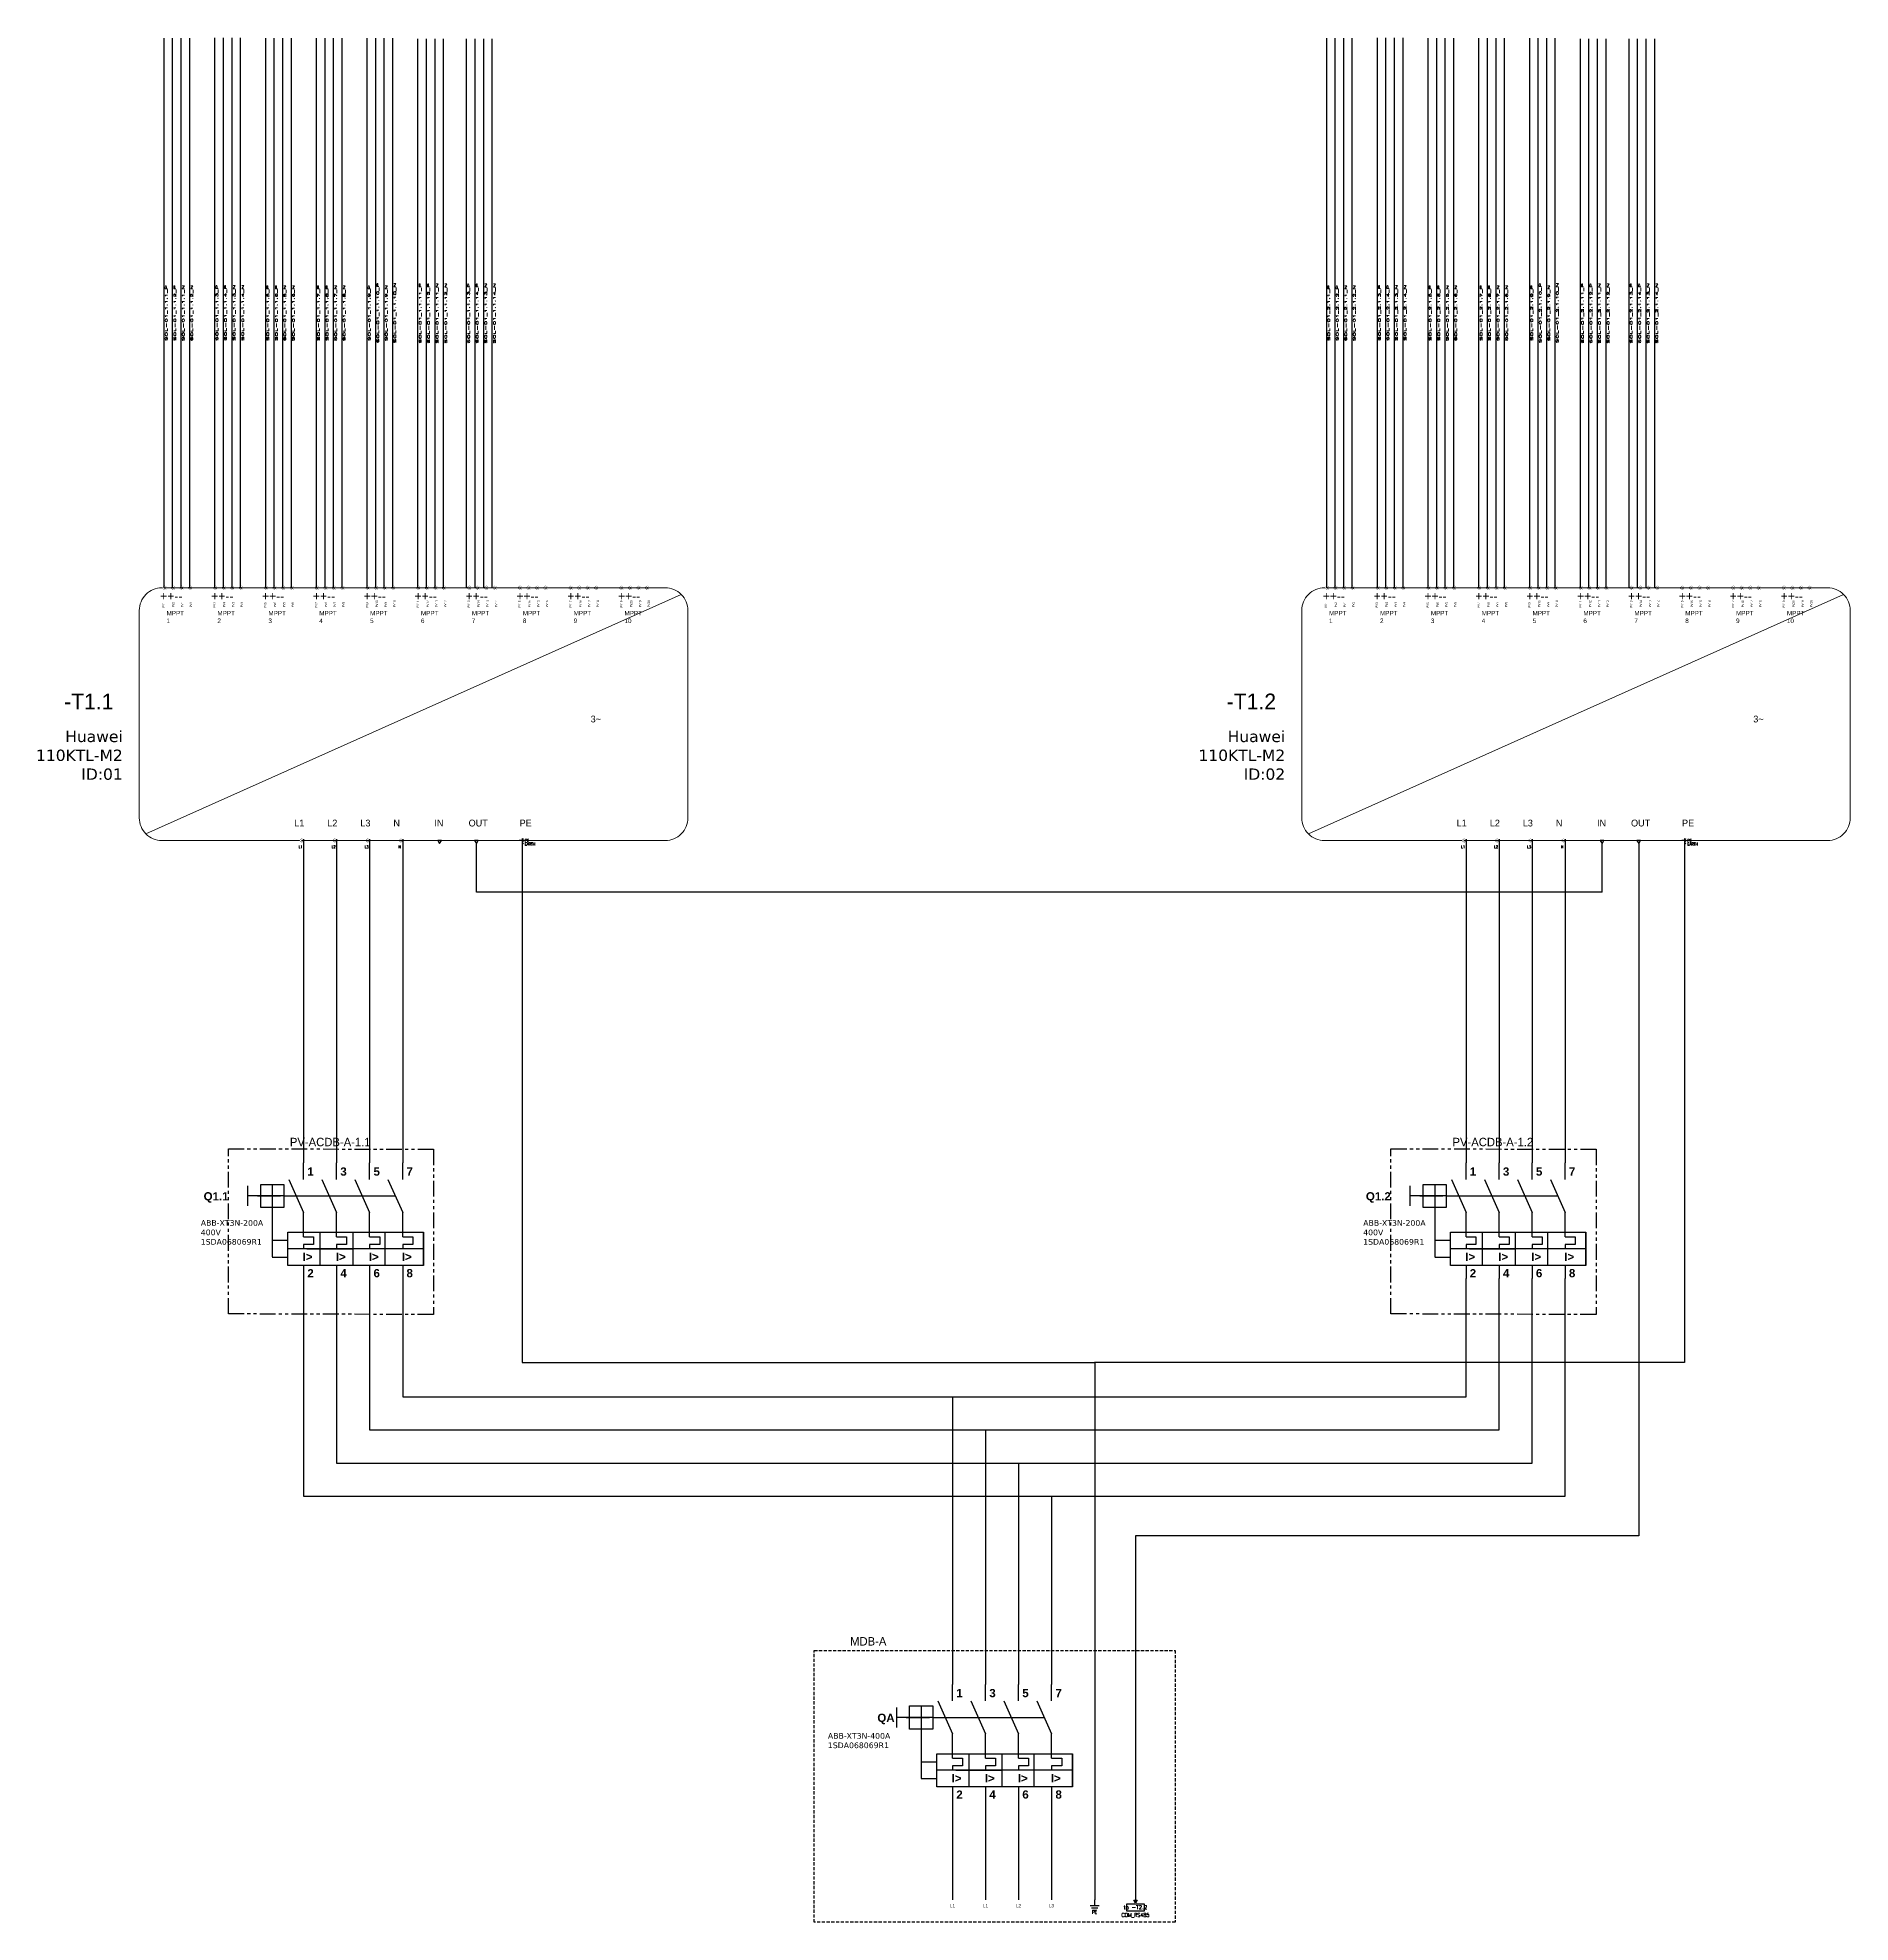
# Model space of a CAD drawing. Extents: x -25 to 1930, y -506 to 1148.
# Drawn here: x 69 to 1146, y -207 to 912 of the extents above; entities that cross this region are included whole.
import ezdxf
from ezdxf.enums import TextEntityAlignment as Align

# ---------------------------------------------------------------- set-up
doc = ezdxf.new("R2010")
doc.units = 0
doc.header["$MEASUREMENT"] = 0
for name, pattern in [('ACAD_ISO02W100', [15, 12, -3]), ('HIDDEN2', [0.1875, 0.125, -0.0625]), ('PHANTOM2', [1.25, 0.625, -0.125, 0.125, -0.125, 0.125, -0.125])]:
    doc.linetypes.add(name, pattern=pattern)
for name, color, linetype in [('DESC', 1, 'Continuous'), ('DISCONTINUA', 7, 'ACAD_ISO02W100'), ('GRN_12AWG', 3, 'Continuous'), ('GRY_20AWG', 9, 'Continuous'), ('LOCBOX', 92, 'HIDDEN2'), ('PFV', 7, 'Continuous'), ('RED_10AWG', 1, 'Continuous'), ('RED_12AWG', 1, 'Continuous'), ('RED_4AWG', 1, 'Continuous'), ('REGEN_LINE', 4, 'Continuous'), ('SYMS', 7, 'Continuous'), ('TAGS', 51, 'Continuous'), ('Title Block', 7, 'Continuous'), ('Viewport', 7, 'Continuous'), ('WHT_10AWG', 7, 'Continuous'), ('WIRENO', 70, 'Continuous'), ('WIREREF', 61, 'Continuous'), ('XREF', 7, 'Continuous')]:
    doc.layers.add(name, color=color, linetype=linetype)
doc.styles.add('Roman', font='romans')
doc.styles.add('TRINIDAD', font='')
doc.styles.add('WD', font='romans.shx')
doc.styles.get('TRINIDAD').set_extended_font_data('Arial')

# ---------------------------------------------------------------- blocks, each defined once
blk = doc.blocks.new('MCCB 400A')
at = {"layer": 'DISCONTINUA', "color": 0, "linetype": 'ACAD_ISO02W100', "ltscale": 0.03}
for p, q in [((2370.3, -153), (2370.3, -182.4)), ((2377.2, -146.1), (2443.4, -146.1)), ((2379.7, -172.6), (2370.3, -172.6)), ((2370.3, -182.4), (2379.7, -182.4))]:
    blk.add_line(p, q, dxfattribs=at)
at = {"layer": 'PFV', "color": 0}
for points in [[(2389, -134.3, 0), (2389, -126.5, 0)], [(2389, -136.3, 0), (2389, -126.5, 0)], [(2408.6, -134.3, 0), (2408.6, -126.5, 0)], [(2428.2, -134.3, 0), (2428.2, -126.5, 0)], [(2447.8, -134.3, 0), (2447.8, -126.5, 0)], [(2361.5, -146.1, 0), (2367.4, -146.1, 0)], [(2367.4, -146.1, 0), (2375.2, -146.1, 0)], [(2390.9, -177.5, 0), (2398.8, -177.5, 0)], [(2398.8, -177.5, 0), (2408.6, -177.5, 0)], [(2408.6, -177.5, 0), (2418.4, -177.5, 0)]]:
    blk.add_polyline3d(points, dxfattribs=at)
at = {"layer": 'REGEN_LINE', "color": 0, "linetype": 'Continuous'}
for p, q in [((2355.6, -140.2), (2355.6, -152)), ((2370.3, -139.2), (2370.3, -153)), ((2380.2, -136.3), (2389, -155.9)), ((2399.9, -136.3), (2408.6, -155.9)), ((2419.5, -136.3), (2428.2, -155.9)), ((2439.1, -136.3), (2447.8, -155.9)), ((2377.2, -146.1), (2355.6, -146.1)), ((2389, -170.4), (2394.9, -170.4)), ((2394.9, -174.8), (2389, -174.8)), ((2389, -174.8), (2389, -177.5)), ((2394.9, -170.4), (2394.9, -174.8)), ((2408.6, -170.4), (2414.5, -170.4)), ((2414.5, -174.8), (2408.6, -174.8)), ((2408.6, -174.8), (2408.6, -177.5)), ((2414.5, -170.4), (2414.5, -174.8)), ((2428.2, -170.4), (2434.1, -170.4)), ((2434.1, -174.8), (2428.2, -174.8)), ((2428.2, -174.8), (2428.2, -177.5)), ((2434.1, -170.4), (2434.1, -174.8)), ((2447.8, -170.4), (2453.8, -170.4)), ((2453.8, -174.8), (2447.8, -174.8)), ((2447.8, -174.8), (2447.8, -177.5)), ((2453.8, -170.4), (2453.8, -174.8))]:
    blk.add_line(p, q, dxfattribs=at)
for points in [[(2363.4, -139.2), (2377.2, -139.2), (2377.2, -153), (2363.4, -153)], [(2379.7, -167.7), (2460.2, -167.7), (2460.2, -177.3), (2379.7, -177.5)], [(2379.7, -177.5), (2460.2, -177.3), (2460.2, -187.3), (2379.7, -187.3)]]:
    blk.add_lwpolyline(points, close=True, dxfattribs=at)
for points in [[(2389, -136.3, 0), (2389, -126.5, 0)], [(2408.6, -136.3, 0), (2408.6, -126.5, 0)], [(2428.2, -136.3, 0), (2428.2, -126.5, 0)], [(2447.8, -136.3, 0), (2447.8, -126.5, 0)], [(2389, -170.4, 0), (2389, -155.9, 0)], [(2408.6, -170.4, 0), (2408.6, -155.9, 0)], [(2428.2, -170.4, 0), (2428.2, -155.9, 0)], [(2447.8, -170.4, 0), (2447.8, -155.9, 0)], [(2398.8, -187.3, 0), (2398.8, -167.7, 0)], [(2418.4, -187.3, 0), (2418.4, -167.7, 0)], [(2437.4, -187.3, 0), (2437.4, -167.7, 0)], [(2460.2, -187.3, 0), (2460.2, -167.7, 0)], [(2389, -187.3, 0), (2389, -195.2, 0)], [(2408.6, -187.3, 0), (2408.6, -195.2, 0)], [(2428.2, -187.3, 0), (2428.2, -195.2, 0)], [(2447.8, -187.3, 0), (2447.8, -195.2, 0)]]:
    blk.add_polyline3d(points, dxfattribs=at)
at = {"color": 0, "char_height": 4.887, "width": 3964.781, "style": 'TRINIDAD'}
for s, insert, attachment_point in [('{\\fArial|b1|i0|c0|p34;1}', (2391.2, -129.2), 1), ('{\\fArial|b1|i0|c0|p34;3}', (2410.8, -129.2), 1), ('{\\fArial|b1|i0|c0|p34;5}', (2430.4, -129.2), 1), ('{\\fArial|b1|i0|c0|p34;7}', (2450.1, -129.2), 1), ('{\\fArial|b1|i0|c0|p34;QA}', (2344.3, -143.9), 1), ('{\\fArial|b1|i0|c0|p34;I>}', (2388.4, -179.8), 1), ('{\\fArial|b1|i0|c0|p34;2}', (2391.2, -194.4), 7), ('{\\fArial|b1|i0|c0|p34;I>}', (2408.1, -179.8), 1), ('{\\fArial|b1|i0|c0|p34;4}', (2410.8, -194.4), 7), ('{\\fArial|b1|i0|c0|p34;I>}', (2427.7, -179.8), 1), ('{\\fArial|b1|i0|c0|p34;6}', (2430.4, -194.4), 7), ('{\\fArial|b1|i0|c0|p34;I>}', (2447.3, -179.8), 1), ('{\\fArial|b1|i0|c0|p34;8}', (2450.1, -194.4), 7)]:
    blk.add_mtext(s, dxfattribs=dict(at, insert=insert, attachment_point=attachment_point))
at = {"insert": (2314.9, -155.4), "char_height": 3.358, "attachment_point": 1}
blk.add_mtext_dynamic_manual_height_columns('{\\fVerdana|b0|i0|c0|p34;\\C242;\\c2564301;ABB-XT3N-400A^J1SDA068069R1}', width=3.166, gutter_width=0.325, heights=[0], dxfattribs=at)
blk = doc.blocks.new('WDDOT')
for radius in [0.03, 0.0187, 0.00929]:
    blk.add_circle((0, 0), radius)
blk = doc.blocks.new('HGND2')
for p, q in [((0.125, 0), (0, 0)), ((0.125, 0.09375), (0.125, -0.09375)), ((0.171875, 0.0625), (0.171875, -0.0625)), ((0.21875, 0.03125), (0.21875, -0.03125))]:
    blk.add_line(p, q)
at = {"style": 'WD', "flags": 1}
for tag in ['ASSYCODE', 'CAT', 'X4TERM01', 'MFG', 'FAMILY']:
    blk.add_attdef(tag, (0, 0), '', height=0.01, dxfattribs=at)
at = {"style": 'WD', "width": 0.8}
for tag, p in [('TAG1', (0.25, 0)), ('INST', (0.25, 0.3125)), ('LOC', (0.25, 0.15625)), ('DESC1', (0.25, -0.15625)), ('DESC2', (0.25, -0.3125))]:
    blk.add_attdef(tag, text='', height=0.125, dxfattribs=at).set_placement(p, align=Align.MIDDLE_LEFT)
blk = doc.blocks.new('VT0_05')
blk.add_lwpolyline([(0.081, -0.063), (0, 0.078), (-0.081, -0.063)], close=True)
at = {"style": 'WD', "flags": 1}
for tag, p in [('X4TERM01', (-0.045, 0)), ('X2TERM01', (0, 0.078)), ('X1TERM01', (0.045, 0)), ('X8TERM01', (0, -0.063))]:
    blk.add_attdef(tag, p, '', height=0.01, dxfattribs=at)
blk = doc.blocks.new('HGND1')
for p, q in [((0.125, 0), (0, 0)), ((0.125, 0.09375), (0.125, -0.09375)), ((0.125, 0.09375), (0.1875, 0.0625)), ((0.125, 0), (0.1875, -0.03125)), ((0.125, -0.09375), (0.1875, -0.125))]:
    blk.add_line(p, q)
at = {"style": 'WD', "flags": 1}
for tag in ['ASSYCODE', 'X4TERM01', 'CAT', 'FAMILY', 'MFG']:
    blk.add_attdef(tag, (0, 0), '', height=0.01, dxfattribs=at)
at = {"style": 'WD', "width": 0.8}
for tag, p in [('TAG1', (0.25, 0)), ('INST', (0.25, 0.3125)), ('LOC', (0.25, 0.15625)), ('DESC1', (0.25, -0.15625)), ('DESC2', (0.25, -0.3125))]:
    blk.add_attdef(tag, text='', height=0.125, dxfattribs=at).set_placement(p, align=Align.MIDDLE_LEFT)
blk = doc.blocks.new('HC01PJ_1-')
blk.add_line((0.031, 0), (0.094, 0))
for points in [[(0.062, -0.094, 0.0125, 0.0125, 0), (-0.063, 0, 0.0125, 0.0125, 0), (0.062, 0.094, 0, 0, 0)], [(0.125, 0.062, 0.0125, 0.0125, 0), (0.031, 0, 0.0125, 0.0125, 0), (0.125, -0.063, 0, 0, 0)]]:
    blk.add_lwpolyline(points, format="xyseb")
at = {"style": 'WD', "flags": 9}
blk.add_attdef('WDTYPE', text='', height=0.01, dxfattribs=at).set_placement((-0.221, 0.075), align=Align.RIGHT)
at = {"style": 'WD', "width": 0.85}
for tag, p in [('TAG1', (-0.01, 0.125)), ('INST', (-0.012, 0.467)), ('LOC', (-0.012, 0.295)), ('DESC1', (-0.01, -0.344)), ('DESC2', (-0.01, -0.516)), ('DESC3', (-0.01, -0.687))]:
    blk.add_attdef(tag, text='', height=0.125, dxfattribs=at).set_placement(p, align=Align.CENTER)
at = {"style": 'WD'}
for tag, p, flags in [('X4TERMDESC01', (-0.094, 0.031), 1), ('X1TERMDESC02', (0.125, 0.031), 1), ('FAMILY', (0.206, 0.131), 9)]:
    blk.add_attdef(tag, p, '', height=0.01, dxfattribs=dict(at, flags=flags))
at = {"color": 7, "style": 'WD', "flags": 1}
for tag, p in [('X4TERM01', (-0.063, 0)), ('X1TERM02', (0.094, 0))]:
    blk.add_attdef(tag, p, '', height=0.0125, dxfattribs=at)
at = {"style": 'WD'}
for tag, p in [('X2LINK', (0, 0.094)), ('X8LINK', (0, -0.094))]:
    blk.add_attdef(tag, p, '', height=0.01, dxfattribs=at)
at = {"linetype": 'Continuous', "style": 'WD', "flags": 9}
for tag, p in [('ASSYCODE', (0.219, 0.062)), ('MFG', (0.228, 0.089)), ('CAT', (0.23, 0.108))]:
    blk.add_attdef(tag, text='', height=0.01, dxfattribs=at).set_placement(p, align=Align.CENTER)
at = {"linetype": 'Continuous', "style": 'WD', "flags": 8}
blk.add_attdef('TERM01', text='', height=0.125, dxfattribs=at).set_placement((-0.104, -0.031), align=Align.TOP_RIGHT)
blk.add_attdef('TERM02', text='', height=0.125, dxfattribs=at).set_placement((0.146, -0.031), align=Align.TOP_LEFT)
blk = doc.blocks.new('WD_WNV2')
at = {"linetype": 'Continuous', "style": 'WD', "width": 0.8}
blk.add_attdef('WIRENO', text='', height=0.125, rotation=90, dxfattribs=at).set_placement((0.062, 0), align=Align.TOP_CENTER)
at = {"style": 'WD', "flags": 1}
for tag, p in [('W01USER', (0.141, -0.094)), ('W02USER', (0.141, -0.102)), ('W03USER', (0.141, -0.109)), ('W04USER', (0.141, -0.117)), ('W05USER', (0.141, -0.125)), ('W06USER', (0.141, -0.133)), ('W07USER', (0.141, -0.141)), ('W08USER', (0.141, -0.148)), ('W09USER', (0.141, -0.156)), ('W10USER', (0.141, -0.164))]:
    blk.add_attdef(tag, text='', height=0.005, dxfattribs=at).set_placement(p, align=Align.CENTER)
blk = doc.blocks.new('HA2S4')
for p, q in [((-0.055, 0), (0.055, 0)), ((0, -0.102), (-0.055, 0)), ((0.055, 0), (0, -0.102)), ((0.281, -0.125), (-0.281, -0.125)), ((-0.281, -0.125), (-0.281, -0.344)), ((-0.281, -0.344), (0.281, -0.344)), ((-0.031, -0.016), (0, -0.078)), ((0.031, -0.016), (-0.031, -0.016)), ((-0.008, -0.031), (0, -0.047)), ((0.008, -0.031), (-0.008, -0.031)), ((0, -0.078), (0.031, -0.016)), ((0, -0.047), (0.008, -0.031)), ((0.281, -0.344), (0.281, -0.125))]:
    blk.add_line(p, q)
at = {"style": 'WD', "flags": 1}
for tag, p in [('X2TERM01', (0, 0)), ('SIGCODE', (0.088, -0.059))]:
    blk.add_attdef(tag, p, '', height=0.01, dxfattribs=at)
at = {"style": 'WD', "width": 0.8, "flags": 8}
for tag, p in [('WIRENO', (0, -0.409)), ('DESC1', (0, -0.597))]:
    blk.add_attdef(tag, text='', height=0.125, dxfattribs=at).set_placement(p, align=Align.TOP_CENTER)
at = {"style": 'WD'}
blk.add_attdef('XREF', text='', height=0.125, dxfattribs=at).set_placement((0, -0.297), align=Align.CENTER)
blk = doc.blocks.new('ANSI_border_C')
for p, q in [((20.5, 0.75), (20.5, 2.5)), ((14.25, 0.75), (20.5, 0.75))]:
    blk.add_line(p, q)
at = {"layer": 'Title Block'}
for p, q in [((0, 16), (0, 0)), ((21, 16), (0, 16)), ((21, 0), (21, 16)), ((5.25, 15.25), (5.25, 15.625)), ((15.75, 15.25), (15.75, 15.625)), ((0.5, 15.25), (0.5, 0.75)), ((20.5, 15.25), (0.5, 15.25)), ((15, 15.25), (15, 15)), ((20.5, 0.75), (20.5, 15.25)), ((15, 15), (20.5, 15)), ((0.125, 12), (0.5, 12)), ((20.5, 12), (20.875, 12)), ((0.125, 4), (0.5, 4)), ((20.5, 4), (20.875, 4)), ((0.5, 0.75), (20.5, 0.75)), ((5.25, 0.375), (5.25, 0.75)), ((15.75, 0.375), (15.75, 0.75)), ((0, 0), (21, 0))]:
    blk.add_line(p, q, dxfattribs=at)
at = {"layer": 'Title Block', "const_width": 0.02}
for points in [[(10.5, 15.5), (10.5, 15.4)], [(0.25, 8), (0.35, 8)], [(20.75, 8), (20.65, 8)], [(10.5, 0.5), (10.5, 0.6)]]:
    blk.add_lwpolyline(points, dxfattribs=at)
at = {"layer": 'Title Block'}
for points in [[(10.35, 15.4), (10.65, 15.4), (10.5, 15.25)], [(0.35, 7.85), (0.35, 8.15), (0.5, 8)], [(20.65, 7.85), (20.65, 8.15), (20.5, 8)], [(10.35, 0.6), (10.65, 0.6), (10.5, 0.75)]]:
    blk.add_solid(points, dxfattribs=at)
at = {"layer": 'Title Block', "style": 'Roman'}
for s, p in [('4', (2.75, 15.5)), ('3', (8, 15.5)), ('2', (13, 15.5)), ('1', (18.25, 15.5)), ('D', (0.25, 13.875)), ('D', (20.75, 13.875)), ('C', (0.25, 9.875)), ('C', (20.75, 9.875)), ('B', (0.25, 6.125)), ('B', (20.75, 6.125)), ('A', (0.25, 2.125)), ('A', (20.75, 2.125)), ('4', (2.75, 0.5)), ('3', (8, 0.5)), ('2', (13, 0.5)), ('1', (18.25, 0.5))]:
    blk.add_text(s, height=0.25, dxfattribs=at).set_placement(p, align=Align.MIDDLE_CENTER)
blk.add_text('REVISIONS', height=0.065, dxfattribs=at).set_placement((17.71, 15.083))
blk = doc.blocks.new('JIC_border_C')
at = {"xscale": 78.77001811510775, "yscale": 78.77001811510775, "zscale": 78.77001811510775, "rotation": 90}
blk.add_blockref('ANSI_border_C', (1235.3, -506.3), dxfattribs=at)

msp = doc.modelspace()

# ---------------------------------------------------------------- linework, layer by layer
at = {"color": 5, "lineweight": 9}
for p, q in [((451.1, 581.5), (133.1, 439.3)), ((1141.6, 581.5), (823.7, 439.3))]:
    msp.add_line(p, q, dxfattribs=at)
for points in [[(224.3, 435.3), (142.6, 435.3, -0.414214), (129.2, 448.8), (129.2, 572, -0.414214), (142.6, 585.4), (142.7, 585.4)], [(144.8, 585.4), (441.6, 585.4, -0.414214), (455, 572), (455, 448.8, -0.414214), (441.6, 435.3), (331.2, 435.3)], [(914.8, 435.3), (833.2, 435.3, -0.414214), (819.7, 448.8), (819.7, 572, -0.414214), (833.2, 585.4), (833.2, 585.4)], [(835.3, 585.4), (1132.1, 585.4, -0.414214), (1145.5, 572), (1145.5, 448.8, -0.414214), (1132.1, 435.3), (1021.7, 435.3)]]:
    msp.add_lwpolyline(points, format="xyb", dxfattribs=at)
for points in [[(331.2, 435.3), (226.4, 435.3)], [(1021.7, 435.3), (916.9, 435.3)]]:
    msp.add_lwpolyline(points, dxfattribs=at)
at = {"layer": 'DISCONTINUA', "color": 0, "linetype": 'ACAD_ISO02W100', "ltscale": 0.03}
for p, q in [((215, 224.2), (281.3, 224.2)), ((905.5, 224.2), (971.8, 224.2)), ((208.1, 217.3), (208.1, 187.9)), ((898.7, 217.3), (898.7, 187.9)), ((217.5, 197.7), (208.1, 197.7)), ((908.1, 197.7), (898.7, 197.7)), ((208.1, 187.9), (217.5, 187.9)), ((898.7, 187.9), (908.1, 187.9))]:
    msp.add_line(p, q, dxfattribs=at)
at = {"layer": 'GRN_12AWG'}
for p, q in [((356.6, 435.3), (356.6, 164.1)), ((1047.1, 435.3), (1047.1, 164.1)), ((356.6, 164.1), (356.6, 125.2)), ((1047.1, 164.1), (1047.1, 125.2)), ((356.6, 125.2), (696.7, 125.2)), ((696.6, 125.2), (696.7, 125.2)), ((917.2, 125.2), (696.7, 125.2)), ((696.7, 125.2), (696.7, 125.1)), ((696.7, 125.2), (696.7, 104.8)), ((936.9, 125.2), (917.3, 125.2)), ((956.5, 125.2), (937, 125.2)), ((976.1, 125.2), (956.6, 125.2)), ((1047.1, 125.2), (976.2, 125.2)), ((696.7, 104.7), (696.7, 85.2)), ((696.7, 85.1), (696.7, 65.6)), ((696.7, 65.5), (696.7, 46)), ((696.7, 45.9), (696.7, -193.9))]:
    msp.add_line(p, q, dxfattribs=at)
for centre, start, end in [((917.3, 125.2), 0, 180), ((936.9, 125.2), 0, 180), ((956.5, 125.2), 0, 180), ((976.2, 125.2), 0, 180), ((696.7, 104.8), 90, 270), ((696.7, 85.2), 90, 270), ((696.7, 65.5), 90, 270), ((696.7, 45.9), 90, 270)]:
    msp.add_arc(centre, 0.05, start, end, dxfattribs=at)
at = {"layer": 'GRY_20AWG'}
msp.add_line((998.1, 416), (998.1, 431.6), dxfattribs=at)
for centre in [(917.3, 404.7), (936.9, 404.7), (956.6, 404.7), (976.2, 404.7)]:
    msp.add_arc(centre, 0.1, 0, 180, dxfattribs=at)
at = {"layer": 'LOCBOX', "color": 6, "linetype": 'PHANTOM2', "ltscale": 15}
for points in [[(182.1, 252.2), (303.9, 251.9), (303.9, 153.7), (182.1, 154.1)], [(872.7, 252.2), (994.5, 251.9), (994.5, 153.7), (872.7, 154.1)]]:
    msp.add_lwpolyline(points, close=True, dxfattribs=at)
at = {"layer": 'LOCBOX', "color": 6, "linetype": 'HIDDEN2', "ltscale": 15}
msp.add_lwpolyline([(530.1, -45.8), (744.6, -45.8), (744.6, -207.3), (530.1, -207.3)], close=True, dxfattribs=at)
at = {"layer": 'PFV', "color": 0}
for points in [[(226.8, 235.9, 0), (226.8, 243.8, 0)], [(226.8, 234, 0), (226.8, 243.8, 0)], [(246.4, 235.9, 0), (246.4, 243.8, 0)], [(266, 235.9, 0), (266, 243.8, 0)], [(285.7, 235.9, 0), (285.7, 243.8, 0)], [(917.3, 235.9, 0), (917.3, 243.8, 0)], [(917.3, 234, 0), (917.3, 243.8, 0)], [(936.9, 235.9, 0), (936.9, 243.8, 0)], [(956.6, 235.9, 0), (956.6, 243.8, 0)], [(976.2, 235.9, 0), (976.2, 243.8, 0)], [(199.3, 224.2, 0), (205.2, 224.2, 0)], [(205.2, 224.2, 0), (213, 224.2, 0)], [(889.8, 224.2, 0), (895.7, 224.2, 0)], [(895.7, 224.2, 0), (903.6, 224.2, 0)], [(228.7, 192.8, 0), (236.6, 192.8, 0)], [(236.6, 192.8, 0), (246.4, 192.8, 0)], [(246.4, 192.8, 0), (256.2, 192.8, 0)], [(919.3, 192.8, 0), (927.1, 192.8, 0)], [(927.1, 192.8, 0), (936.9, 192.8, 0)], [(936.9, 192.8, 0), (946.7, 192.8, 0)]]:
    msp.add_polyline3d(points, dxfattribs=at)
at = {"layer": 'RED_10AWG'}
for p, q in [((144, 585.4), (144, 912)), ((149, 585.4), (149, 912)), ((154.1, 585.4), (154.1, 912)), ((159.2, 585.4), (159.2, 912)), ((174.1, 585.4), (174.1, 912.2)), ((179.2, 585.4), (179.2, 912.2)), ((184.3, 585.4), (184.3, 912.2)), ((189.3, 585.4), (189.3, 912.2)), ((204.3, 585.4), (204.3, 911.9)), ((209.3, 585.4), (209.3, 911.9)), ((214.4, 585.4), (214.4, 911.9)), ((219.5, 585.4), (219.5, 911.9)), ((234.4, 585.4), (234.4, 912)), ((239.5, 585.4), (239.5, 912)), ((244.6, 585.4), (244.6, 912)), ((249.6, 585.4), (249.6, 912)), ((264.6, 585.4), (264.6, 912)), ((269.6, 585.4), (269.6, 912)), ((274.7, 585.4), (274.7, 912)), ((279.8, 585.4), (279.8, 912)), ((294.7, 585.4), (294.7, 911.5)), ((299.8, 585.4), (299.8, 911.5)), ((304.9, 585.4), (304.9, 911.5)), ((309.9, 585.4), (309.9, 911.5)), ((323.6, 585.4), (323.6, 911.5)), ((328.7, 585.4), (328.7, 911.5)), ((333.8, 585.4), (333.8, 911.5)), ((338.8, 585.4), (338.8, 911.5)), ((834.5, 585.4), (834.5, 912)), ((839.6, 585.4), (839.6, 912)), ((844.6, 585.4), (844.6, 912)), ((849.7, 585.4), (849.7, 912)), ((864.6, 585.4), (864.6, 912.2)), ((869.7, 585.4), (869.7, 912.2)), ((874.8, 585.4), (874.8, 912.2)), ((879.9, 585.4), (879.9, 912.2)), ((894.8, 585.4), (894.8, 911.9)), ((899.9, 585.4), (899.9, 911.9)), ((904.9, 585.4), (904.9, 911.9)), ((910, 585.4), (910, 911.9)), ((924.9, 585.4), (924.9, 912)), ((930, 585.4), (930, 912)), ((935.1, 585.4), (935.1, 912)), ((940.2, 585.4), (940.2, 912)), ((955.1, 585.4), (955.1, 912)), ((960.2, 585.4), (960.2, 912)), ((965.2, 585.4), (965.2, 912)), ((970.3, 585.4), (970.3, 912)), ((985.3, 585.4), (985.3, 911.5)), ((990.3, 585.4), (990.3, 911.5)), ((995.4, 585.4), (995.4, 911.5)), ((1000.5, 585.4), (1000.5, 911.5)), ((1014.1, 585.4), (1014.1, 911.5)), ((1019.2, 585.4), (1019.2, 911.5)), ((1024.3, 585.4), (1024.3, 911.5)), ((1029.4, 585.4), (1029.4, 911.5)), ((226.8, 175.1), (226.8, 45.9)), ((246.4, 175.1), (246.4, 65.5)), ((266, 175.1), (266, 85.2)), ((285.7, 175.1), (285.7, 104.8)), ((917.3, 104.8), (917.3, 175.1)), ((936.9, 85.2), (936.9, 175.1)), ((956.5, 65.5), (956.5, 175.1)), ((976.2, 45.9), (976.2, 175.1)), ((285.7, 104.8), (879.8, 104.8)), ((612.3, 104.8), (612.3, 85.2)), ((879.8, 104.8), (917.3, 104.8)), ((266, 85.2), (879.8, 85.2)), ((612.3, 85.1), (612.3, 65.6)), ((631.9, 85.2), (631.9, 65.6)), ((879.8, 85.2), (936.9, 85.2)), ((246.4, 65.5), (879.8, 65.5)), ((612.3, 65.5), (612.3, 46)), ((631.9, 65.5), (631.9, 46)), ((651.5, 65.5), (651.5, 46)), ((879.8, 65.5), (956.5, 65.5)), ((226.8, 45.9), (879.8, 45.9)), ((612.3, 45.9), (612.3, -66.1)), ((631.9, 45.9), (631.9, -66.1)), ((651.5, 45.9), (651.5, -66.1)), ((671.1, 45.9), (671.1, -66.1)), ((879.8, 45.9), (976.2, 45.9))]:
    msp.add_line(p, q, dxfattribs=at)
for centre in [(612.3, 85.2), (612.3, 65.5), (631.9, 65.5), (612.3, 45.9), (631.9, 45.9), (651.5, 45.9)]:
    msp.add_arc(centre, 0.05, 90, 270, dxfattribs=at)
at = {"layer": 'RED_12AWG'}
for p, q in [((226.8, 436.2), (226.8, 243.8)), ((246.4, 436.2), (246.4, 243.8)), ((266, 436.2), (266, 243.8)), ((285.7, 436.2), (285.7, 243.8)), ((917.3, 436.2), (917.3, 243.8)), ((936.9, 436.2), (936.9, 243.8)), ((956.6, 436.2), (956.6, 243.8)), ((976.2, 436.2), (976.2, 243.8))]:
    msp.add_line(p, q, dxfattribs=at)
at = {"layer": 'RED_4AWG'}
for p, q in [((612.3, -134.7), (612.3, -193.9)), ((631.9, -134.7), (631.9, -193.9)), ((651.5, -134.7), (651.5, -193.9)), ((671.1, -134.7), (671.1, -193.9))]:
    msp.add_line(p, q, dxfattribs=at)
at = {"layer": 'REGEN_LINE', "color": 0, "linetype": 'Continuous'}
for p, q in [((193.4, 230.1), (193.4, 218.3)), ((215, 224.2), (193.4, 224.2)), ((208.1, 231), (208.1, 217.3)), ((218.1, 234), (226.8, 214.4)), ((237.7, 234), (246.4, 214.4)), ((257.3, 234), (266, 214.4)), ((276.9, 234), (285.7, 214.4)), ((883.9, 230.1), (883.9, 218.3)), ((905.5, 224.2), (883.9, 224.2)), ((898.7, 231), (898.7, 217.3)), ((908.6, 234), (917.3, 214.4)), ((928.2, 234), (936.9, 214.4)), ((947.8, 234), (956.6, 214.4)), ((967.5, 234), (976.2, 214.4)), ((226.8, 199.9), (232.7, 199.9)), ((232.7, 195.4), (226.8, 195.4)), ((226.8, 195.4), (226.8, 192.8)), ((232.7, 199.9), (232.7, 195.4)), ((246.4, 199.9), (252.3, 199.9)), ((252.3, 195.4), (246.4, 195.4)), ((246.4, 195.4), (246.4, 192.8)), ((252.3, 199.9), (252.3, 195.4)), ((266, 199.9), (272, 199.9)), ((272, 195.4), (266, 195.4)), ((266, 195.4), (266, 192.8)), ((272, 199.9), (272, 195.4)), ((285.7, 199.9), (291.6, 199.9)), ((291.6, 195.4), (285.7, 195.4)), ((285.7, 195.4), (285.7, 192.8)), ((291.6, 199.9), (291.6, 195.4)), ((917.3, 199.9), (923.2, 199.9)), ((923.2, 195.4), (917.3, 195.4)), ((917.3, 195.4), (917.3, 192.8)), ((923.2, 199.9), (923.2, 195.4)), ((936.9, 199.9), (942.9, 199.9)), ((942.9, 195.4), (936.9, 195.4)), ((936.9, 195.4), (936.9, 192.8)), ((942.9, 199.9), (942.9, 195.4)), ((956.6, 199.9), (962.5, 199.9)), ((962.5, 195.4), (956.6, 195.4)), ((956.6, 195.4), (956.6, 192.8)), ((962.5, 199.9), (962.5, 195.4)), ((976.2, 199.9), (982.1, 199.9)), ((982.1, 195.4), (976.2, 195.4)), ((976.2, 195.4), (976.2, 192.8)), ((982.1, 199.9), (982.1, 195.4))]:
    msp.add_line(p, q, dxfattribs=at)
for points in [[(201.3, 231), (215, 231), (215, 217.3), (201.3, 217.3)], [(891.8, 231), (905.5, 231), (905.5, 217.3), (891.8, 217.3)], [(217.5, 202.6), (298, 202.6), (298, 192.9), (217.5, 192.8)], [(908.1, 202.6), (988.5, 202.6), (988.5, 192.9), (908.1, 192.8)], [(217.5, 192.8), (298, 192.9), (298, 182.9), (217.5, 182.9)], [(908.1, 192.8), (988.5, 192.9), (988.5, 182.9), (908.1, 182.9)]]:
    msp.add_lwpolyline(points, close=True, dxfattribs=at)
for points in [[(226.8, 234, 0), (226.8, 243.8, 0)], [(246.4, 234, 0), (246.4, 243.8, 0)], [(266, 234, 0), (266, 243.8, 0)], [(285.7, 234, 0), (285.7, 243.8, 0)], [(917.3, 234, 0), (917.3, 243.8, 0)], [(936.9, 234, 0), (936.9, 243.8, 0)], [(956.6, 234, 0), (956.6, 243.8, 0)], [(976.2, 234, 0), (976.2, 243.8, 0)], [(226.8, 199.9, 0), (226.8, 214.4, 0)], [(246.4, 199.9, 0), (246.4, 214.4, 0)], [(266, 199.9, 0), (266, 214.4, 0)], [(285.7, 199.9, 0), (285.7, 214.4, 0)], [(917.3, 199.9, 0), (917.3, 214.4, 0)], [(936.9, 199.9, 0), (936.9, 214.4, 0)], [(956.6, 199.9, 0), (956.6, 214.4, 0)], [(976.2, 199.9, 0), (976.2, 214.4, 0)], [(236.6, 182.9, 0), (236.6, 202.6, 0)], [(256.2, 182.9, 0), (256.2, 202.6, 0)], [(275.3, 182.9, 0), (275.3, 202.6, 0)], [(298, 182.9, 0), (298, 202.6, 0)], [(927.1, 182.9, 0), (927.1, 202.6, 0)], [(946.7, 182.9, 0), (946.7, 202.6, 0)], [(965.8, 182.9, 0), (965.8, 202.6, 0)], [(988.5, 182.9, 0), (988.5, 202.6, 0)], [(226.8, 182.9, 0), (226.8, 175.1, 0)], [(246.4, 182.9, 0), (246.4, 175.1, 0)], [(266, 182.9, 0), (266, 175.1, 0)], [(285.7, 182.9, 0), (285.7, 175.1, 0)], [(917.3, 182.9, 0), (917.3, 175.1, 0)], [(936.9, 182.9, 0), (936.9, 175.1, 0)], [(956.6, 182.9, 0), (956.6, 175.1, 0)], [(976.2, 182.9, 0), (976.2, 175.1, 0)]]:
    msp.add_polyline3d(points, dxfattribs=at)
at = {"layer": 'WHT_10AWG'}
for p, q in [((329.4, 404.7), (329.4, 433.5)), ((998.2, 404.6), (998.1, 433.5)), ((1019.9, 433.5), (1019.9, 416)), ((1019.9, 433.5), (1019.9, 433.5)), ((1019.9, 416), (1019.9, 125.3)), ((356.5, 404.7), (329.4, 404.7)), ((917.2, 404.7), (356.7, 404.7)), ((936.8, 404.7), (917.4, 404.7)), ((956.5, 404.7), (937, 404.7)), ((976.1, 404.7), (956.7, 404.7)), ((998.1, 404.7), (976.3, 404.7)), ((1019.9, 125.2), (1019.9, 22.3)), ((1019.9, 22.3), (720.9, 22.3)), ((720.9, 22.3), (720.9, -194.1))]:
    msp.add_line(p, q, dxfattribs=at)
msp.add_arc((1019.9, 125.2), 0.05, 90, 270, dxfattribs=at)

# ---------------------------------------------------------------- block references
msp.add_blockref('MCCB 400A', (-1776.7, 60.5))
at = {"layer": 'SYMS', "color": 5, "lineweight": 9, "xscale": 13.43108688204268, "yscale": 13.43108688204268, "zscale": 13.43108688204268}
for p in [(143.5, 585.4), (148.6, 585.4), (153.7, 585.4), (158.8, 585.4), (173.7, 585.4), (178.8, 585.4), (183.8, 585.4), (188.9, 585.4), (203.8, 585.4), (208.9, 585.4), (214, 585.4), (219.1, 585.4), (234, 585.4), (239.1, 585.4), (244.1, 585.4), (249.2, 585.4), (264.2, 585.4), (269.2, 585.4), (274.3, 585.4), (279.4, 585.4), (294.3, 585.4), (299.4, 585.4), (304.5, 585.4), (309.5, 585.4), (324.5, 585.4), (329.5, 585.4), (334.6, 585.4), (339.7, 585.4), (354.6, 585.4), (359.7, 585.4), (364.8, 585.4), (369.8, 585.4), (384.8, 585.4), (389.8, 585.4), (394.9, 585.4), (400, 585.4), (414.9, 585.4), (420, 585.4), (425.1, 585.4), (430.1, 585.4), (834.1, 585.4), (839.1, 585.4), (844.2, 585.4), (849.3, 585.4), (864.2, 585.4), (869.3, 585.4), (874.4, 585.4), (879.4, 585.4), (894.4, 585.4), (899.4, 585.4), (904.5, 585.4), (909.6, 585.4), (924.5, 585.4), (929.6, 585.4), (934.7, 585.4), (939.7, 585.4), (954.7, 585.4), (959.8, 585.4), (964.8, 585.4), (969.9, 585.4), (984.8, 585.4), (989.9, 585.4), (995, 585.4), (1000, 585.4), (1015, 585.4), (1020.1, 585.4), (1025.1, 585.4), (1030.2, 585.4), (1045.1, 585.4), (1050.2, 585.4), (1055.3, 585.4), (1060.4, 585.4), (1075.3, 585.4), (1080.4, 585.4), (1085.4, 585.4), (1090.5, 585.4), (1105.4, 585.4), (1110.5, 585.4), (1115.6, 585.4), (1120.7, 585.4)]:
    msp.add_blockref('HC01PJ_1-', p, dxfattribs=at)
at = {"layer": 'SYMS', "color": 5, "lineweight": 9}
ref = msp.add_blockref('HC01PJ_1-', (225.1, 435.3), dxfattribs=dict(at, xscale=13.43108688204268, yscale=13.43108688204268, zscale=13.43108688204268))
ref.add_attrib('DESC1', 'L1', dxfattribs={"layer": 'DESC', "height": 1.68, "style": 'WD', "width": 0.85}).set_placement((225, 430.7), align=Align.CENTER)
ref = msp.add_blockref('HC01PJ_1-', (244.7, 435.3), dxfattribs=dict(at, xscale=13.43108688204268, yscale=13.43108688204268, zscale=13.43108688204268))
ref.add_attrib('DESC1', 'L2', dxfattribs={"layer": 'DESC', "height": 1.68, "style": 'WD', "width": 0.85}).set_placement((244.6, 430.7), align=Align.CENTER)
ref = msp.add_blockref('HC01PJ_1-', (264.3, 435.3), dxfattribs=dict(at, xscale=13.43108688204268, yscale=13.43108688204268, zscale=13.43108688204268))
ref.add_attrib('DESC1', 'L3', dxfattribs={"layer": 'DESC', "height": 1.68, "style": 'WD', "width": 0.85}).set_placement((264.2, 430.7), align=Align.CENTER)
ref = msp.add_blockref('HC01PJ_1-', (284, 435.3), dxfattribs=dict(at, xscale=13.43108688204268, yscale=13.43108688204268, zscale=13.43108688204268))
ref.add_attrib('DESC1', 'N', dxfattribs={"layer": 'DESC', "height": 1.68, "style": 'WD', "width": 0.85}).set_placement((283.8, 430.7), align=Align.CENTER)
ref = msp.add_blockref('HC01PJ_1-', (915.6, 435.3), dxfattribs=dict(at, xscale=13.43108688204268, yscale=13.43108688204268, zscale=13.43108688204268))
ref.add_attrib('DESC1', 'L1', dxfattribs={"layer": 'DESC', "height": 1.68, "style": 'WD', "width": 0.85}).set_placement((915.5, 430.7), align=Align.CENTER)
ref = msp.add_blockref('HC01PJ_1-', (935.2, 435.3), dxfattribs=dict(at, xscale=13.43108688204268, yscale=13.43108688204268, zscale=13.43108688204268))
ref.add_attrib('DESC1', 'L2', dxfattribs={"layer": 'DESC', "height": 1.68, "style": 'WD', "width": 0.85}).set_placement((935.1, 430.7), align=Align.CENTER)
ref = msp.add_blockref('HC01PJ_1-', (954.9, 435.3), dxfattribs=dict(at, xscale=13.43108688204268, yscale=13.43108688204268, zscale=13.43108688204268))
ref.add_attrib('DESC1', 'L3', dxfattribs={"layer": 'DESC', "height": 1.68, "style": 'WD', "width": 0.85}).set_placement((954.7, 430.7), align=Align.CENTER)
ref = msp.add_blockref('HC01PJ_1-', (974.5, 435.3), dxfattribs=dict(at, xscale=13.43108688204268, yscale=13.43108688204268, zscale=13.43108688204268))
ref.add_attrib('DESC1', 'N', dxfattribs={"layer": 'DESC', "height": 1.68, "style": 'WD', "width": 0.85}).set_placement((974.4, 430.7), align=Align.CENTER)
at = {"layer": 'SYMS', "color": 5, "lineweight": 9, "xscale": 13.43108688204268, "yscale": 13.43108688204268, "zscale": 13.43108688204268, "rotation": 180}
for p in [(307.6, 434.5), (329.4, 434.5), (998.1, 434.5), (1019.9, 434.5)]:
    msp.add_blockref('VT0_05', p, dxfattribs=at)
at = {"layer": 'SYMS', "color": 5, "lineweight": 9}
ref = msp.add_blockref('HGND1', (354.9, 435.3), dxfattribs=dict(at, xscale=13.43108688204268, yscale=13.43108688204268, zscale=13.43108688204268))
ref.add_attrib('TAG1', 'PE', dxfattribs={"layer": 'TAGS', "height": 1.68, "style": 'WD', "width": 0.8}).set_placement((358.2, 435.3), align=Align.MIDDLE_LEFT)
ref.add_attrib('DESC1', 'EARTH', dxfattribs={"layer": 'DESC', "height": 1.68, "style": 'WD', "width": 0.8}).set_placement((358.2, 433.2), align=Align.MIDDLE_LEFT)
ref = msp.add_blockref('HGND1', (1045.4, 435.3), dxfattribs=dict(at, xscale=13.43108688204268, yscale=13.43108688204268, zscale=13.43108688204268))
ref.add_attrib('TAG1', 'PE', dxfattribs={"layer": 'TAGS', "height": 1.68, "style": 'WD', "width": 0.8}).set_placement((1048.8, 435.3), align=Align.MIDDLE_LEFT)
ref.add_attrib('DESC1', 'EARTH', dxfattribs={"layer": 'DESC', "height": 1.68, "style": 'WD', "width": 0.8}).set_placement((1048.8, 433.2), align=Align.MIDDLE_LEFT)
at = {"layer": 'SYMS'}
for p in [(696.7, 125.2), (612.3, 104.8), (631.9, 85.2), (651.5, 65.5), (671.1, 45.9)]:
    msp.add_blockref('WDDOT', p, dxfattribs=at)
ref = msp.add_blockref('HGND2', (696.7, -193.9), dxfattribs=dict(at, xscale=29.2370773058592, yscale=29.2370773058592, zscale=29.2370773058592, rotation=270))
ref.add_attrib('TAG1', 'PE', dxfattribs={"layer": 'TAGS', "height": 2, "style": 'WD', "width": 0.8}).set_placement((696.7, -201.2), align=Align.MIDDLE_CENTER)
ref = msp.add_blockref('HA2S4', (720.9, -194.1), dxfattribs=dict(at, xscale=18.84843769229963, yscale=18.84843769229963, zscale=18.84843769229963))
ref.add_attrib('WIRENO', 'COM_RS485', dxfattribs={"layer": 'WIREREF', "height": 2.36, "style": 'WD', "width": 0.8, "flags": 8}).set_placement((720.9, -201.8), align=Align.TOP_CENTER)
ref.add_attrib('XREF', 'to -T2.2', dxfattribs={"layer": 'XREF', "height": 2.36, "style": 'WD'}).set_placement((720.9, -199.6), align=Align.CENTER)
at = {"layer": 'Viewport'}
msp.add_blockref('JIC_border_C', (0, 0), dxfattribs=at)
at = {"layer": 'WIRENO'}
ref = msp.add_blockref('WD_WNV2', (144, 748.7), dxfattribs=dict(at, xscale=10, yscale=30))
ref.add_attrib('WIRENO', 'SOL-01_1.1.1_P', dxfattribs={"linetype": 'Continuous', "height": 1.25, "rotation": 90, "style": 'WD', "width": 2.4}).set_placement((144.6, 748.7), align=Align.TOP_CENTER)
ref = msp.add_blockref('WD_WNV2', (149, 748.7), dxfattribs=dict(at, xscale=10, yscale=30))
ref.add_attrib('WIRENO', 'SOL-01_1.1.2_P', dxfattribs={"linetype": 'Continuous', "height": 1.25, "rotation": 90, "style": 'WD', "width": 2.4}).set_placement((149.7, 748.7), align=Align.TOP_CENTER)
ref = msp.add_blockref('WD_WNV2', (154.1, 748.7), dxfattribs=dict(at, xscale=10, yscale=30))
ref.add_attrib('WIRENO', 'SOL-01_1.1.1_N', dxfattribs={"linetype": 'Continuous', "height": 1.25, "rotation": 90, "style": 'WD', "width": 2.4}).set_placement((154.7, 748.7), align=Align.TOP_CENTER)
ref = msp.add_blockref('WD_WNV2', (159.2, 748.7), dxfattribs=dict(at, xscale=10, yscale=30))
ref.add_attrib('WIRENO', 'SOL-01_1.1.2_N', dxfattribs={"linetype": 'Continuous', "height": 1.25, "rotation": 90, "style": 'WD', "width": 2.4}).set_placement((159.8, 748.7), align=Align.TOP_CENTER)
ref = msp.add_blockref('WD_WNV2', (174.1, 748.8), dxfattribs=dict(at, xscale=10, yscale=30))
ref.add_attrib('WIRENO', 'SOL-01_1.1.3_P', dxfattribs={"linetype": 'Continuous', "height": 1.25, "rotation": 90, "style": 'WD', "width": 2.4}).set_placement((174.7, 748.8), align=Align.TOP_CENTER)
ref = msp.add_blockref('WD_WNV2', (179.2, 748.8), dxfattribs=dict(at, xscale=10, yscale=30))
ref.add_attrib('WIRENO', 'SOL-01_1.1.4_P', dxfattribs={"linetype": 'Continuous', "height": 1.25, "rotation": 90, "style": 'WD', "width": 2.4}).set_placement((179.8, 748.8), align=Align.TOP_CENTER)
ref = msp.add_blockref('WD_WNV2', (184.3, 748.8), dxfattribs=dict(at, xscale=10, yscale=30))
ref.add_attrib('WIRENO', 'SOL-01_1.1.3_N', dxfattribs={"linetype": 'Continuous', "height": 1.25, "rotation": 90, "style": 'WD', "width": 2.4}).set_placement((184.9, 748.8), align=Align.TOP_CENTER)
ref = msp.add_blockref('WD_WNV2', (189.3, 748.8), dxfattribs=dict(at, xscale=10, yscale=30))
ref.add_attrib('WIRENO', 'SOL-01_1.1.4_N', dxfattribs={"linetype": 'Continuous', "height": 1.25, "rotation": 90, "style": 'WD', "width": 2.4}).set_placement((190, 748.8), align=Align.TOP_CENTER)
ref = msp.add_blockref('WD_WNV2', (204.3, 748.7), dxfattribs=dict(at, xscale=10, yscale=30))
ref.add_attrib('WIRENO', 'SOL-01_1.1.5_P', dxfattribs={"linetype": 'Continuous', "height": 1.25, "rotation": 90, "style": 'WD', "width": 2.4}).set_placement((204.9, 748.7), align=Align.TOP_CENTER)
ref = msp.add_blockref('WD_WNV2', (209.3, 748.7), dxfattribs=dict(at, xscale=10, yscale=30))
ref.add_attrib('WIRENO', 'SOL-01_1.1.6_P', dxfattribs={"linetype": 'Continuous', "height": 1.25, "rotation": 90, "style": 'WD', "width": 2.4}).set_placement((210, 748.7), align=Align.TOP_CENTER)
ref = msp.add_blockref('WD_WNV2', (214.4, 748.7), dxfattribs=dict(at, xscale=10, yscale=30))
ref.add_attrib('WIRENO', 'SOL-01_1.1.5_N', dxfattribs={"linetype": 'Continuous', "height": 1.25, "rotation": 90, "style": 'WD', "width": 2.4}).set_placement((215, 748.7), align=Align.TOP_CENTER)
ref = msp.add_blockref('WD_WNV2', (219.5, 748.7), dxfattribs=dict(at, xscale=10, yscale=30))
ref.add_attrib('WIRENO', 'SOL-01_1.1.6_N', dxfattribs={"linetype": 'Continuous', "height": 1.25, "rotation": 90, "style": 'WD', "width": 2.4}).set_placement((220.1, 748.7), align=Align.TOP_CENTER)
ref = msp.add_blockref('WD_WNV2', (234.4, 748.7), dxfattribs=dict(at, xscale=10, yscale=30))
ref.add_attrib('WIRENO', 'SOL-01_1.1.7_P', dxfattribs={"linetype": 'Continuous', "height": 1.25, "rotation": 90, "style": 'WD', "width": 2.4}).set_placement((235, 748.7), align=Align.TOP_CENTER)
ref = msp.add_blockref('WD_WNV2', (239.5, 748.7), dxfattribs=dict(at, xscale=10, yscale=30))
ref.add_attrib('WIRENO', 'SOL-01_1.1.8_P', dxfattribs={"linetype": 'Continuous', "height": 1.25, "rotation": 90, "style": 'WD', "width": 2.4}).set_placement((240.1, 748.7), align=Align.TOP_CENTER)
ref = msp.add_blockref('WD_WNV2', (244.6, 748.7), dxfattribs=dict(at, xscale=10, yscale=30))
ref.add_attrib('WIRENO', 'SOL-01_1.1.7_N', dxfattribs={"linetype": 'Continuous', "height": 1.25, "rotation": 90, "style": 'WD', "width": 2.4}).set_placement((245.2, 748.7), align=Align.TOP_CENTER)
ref = msp.add_blockref('WD_WNV2', (249.6, 748.7), dxfattribs=dict(at, xscale=10, yscale=30))
ref.add_attrib('WIRENO', 'SOL-01_1.1.8_N', dxfattribs={"linetype": 'Continuous', "height": 1.25, "rotation": 90, "style": 'WD', "width": 2.4}).set_placement((250.3, 748.7), align=Align.TOP_CENTER)
ref = msp.add_blockref('WD_WNV2', (264.6, 748.7), dxfattribs=dict(at, xscale=10, yscale=30))
ref.add_attrib('WIRENO', 'SOL-01_1.1.9_P', dxfattribs={"linetype": 'Continuous', "height": 1.25, "rotation": 90, "style": 'WD', "width": 2.4}).set_placement((265.2, 748.7), align=Align.TOP_CENTER)
ref = msp.add_blockref('WD_WNV2', (269.6, 748.7), dxfattribs=dict(at, xscale=10, yscale=30))
ref.add_attrib('WIRENO', 'SOL-01_1.1.10_P', dxfattribs={"linetype": 'Continuous', "height": 1.25, "rotation": 90, "style": 'WD', "width": 2.4}).set_placement((270.3, 748.7), align=Align.TOP_CENTER)
ref = msp.add_blockref('WD_WNV2', (274.7, 748.7), dxfattribs=dict(at, xscale=10, yscale=30))
ref.add_attrib('WIRENO', 'SOL-01_1.1.9_N', dxfattribs={"linetype": 'Continuous', "height": 1.25, "rotation": 90, "style": 'WD', "width": 2.4}).set_placement((275.3, 748.7), align=Align.TOP_CENTER)
ref = msp.add_blockref('WD_WNV2', (279.8, 748.7), dxfattribs=dict(at, xscale=10, yscale=30))
ref.add_attrib('WIRENO', 'SOL-01_1.1.10_N', dxfattribs={"linetype": 'Continuous', "height": 1.25, "rotation": 90, "style": 'WD', "width": 2.4}).set_placement((280.4, 748.7), align=Align.TOP_CENTER)
ref = msp.add_blockref('WD_WNV2', (294.7, 748.5), dxfattribs=dict(at, xscale=10, yscale=30))
ref.add_attrib('WIRENO', 'SOL-01_1.1.11_P', dxfattribs={"linetype": 'Continuous', "height": 1.25, "rotation": 90, "style": 'WD', "width": 2.4}).set_placement((295.4, 748.5), align=Align.TOP_CENTER)
ref = msp.add_blockref('WD_WNV2', (299.8, 748.5), dxfattribs=dict(at, xscale=10, yscale=30))
ref.add_attrib('WIRENO', 'SOL-01_1.1.12_P', dxfattribs={"linetype": 'Continuous', "height": 1.25, "rotation": 90, "style": 'WD', "width": 2.4}).set_placement((300.4, 748.5), align=Align.TOP_CENTER)
ref = msp.add_blockref('WD_WNV2', (304.9, 748.5), dxfattribs=dict(at, xscale=10, yscale=30))
ref.add_attrib('WIRENO', 'SOL-01_1.1.11_N', dxfattribs={"linetype": 'Continuous', "height": 1.25, "rotation": 90, "style": 'WD', "width": 2.4}).set_placement((305.5, 748.5), align=Align.TOP_CENTER)
ref = msp.add_blockref('WD_WNV2', (309.9, 748.5), dxfattribs=dict(at, xscale=10, yscale=30))
ref.add_attrib('WIRENO', 'SOL-01_1.1.12_N', dxfattribs={"linetype": 'Continuous', "height": 1.25, "rotation": 90, "style": 'WD', "width": 2.4}).set_placement((310.6, 748.5), align=Align.TOP_CENTER)
ref = msp.add_blockref('WD_WNV2', (323.6, 748.5), dxfattribs=dict(at, xscale=10, yscale=30))
ref.add_attrib('WIRENO', 'SOL-01_1.1.13_P', dxfattribs={"linetype": 'Continuous', "height": 1.25, "rotation": 90, "style": 'WD', "width": 2.4}).set_placement((324.2, 748.5), align=Align.TOP_CENTER)
ref = msp.add_blockref('WD_WNV2', (328.7, 748.5), dxfattribs=dict(at, xscale=10, yscale=30))
ref.add_attrib('WIRENO', 'SOL-01_1.1.14_P', dxfattribs={"linetype": 'Continuous', "height": 1.25, "rotation": 90, "style": 'WD', "width": 2.4}).set_placement((329.3, 748.5), align=Align.TOP_CENTER)
ref = msp.add_blockref('WD_WNV2', (333.8, 748.5), dxfattribs=dict(at, xscale=10, yscale=30))
ref.add_attrib('WIRENO', 'SOL-01_1.1.13_N', dxfattribs={"linetype": 'Continuous', "height": 1.25, "rotation": 90, "style": 'WD', "width": 2.4}).set_placement((334.4, 748.5), align=Align.TOP_CENTER)
ref = msp.add_blockref('WD_WNV2', (338.8, 748.5), dxfattribs=dict(at, xscale=10, yscale=30))
ref.add_attrib('WIRENO', 'SOL-01_1.1.14_N', dxfattribs={"linetype": 'Continuous', "height": 1.25, "rotation": 90, "style": 'WD', "width": 2.4}).set_placement((339.5, 748.5), align=Align.TOP_CENTER)
ref = msp.add_blockref('WD_WNV2', (834.5, 748.7), dxfattribs=dict(at, xscale=10, yscale=30))
ref.add_attrib('WIRENO', 'SOL-01_2.1.1_P', dxfattribs={"linetype": 'Continuous', "height": 1.25, "rotation": 90, "style": 'WD', "width": 2.4}).set_placement((835.1, 748.7), align=Align.TOP_CENTER)
ref = msp.add_blockref('WD_WNV2', (839.6, 748.7), dxfattribs=dict(at, xscale=10, yscale=30))
ref.add_attrib('WIRENO', 'SOL-01_2.1.2_P', dxfattribs={"linetype": 'Continuous', "height": 1.25, "rotation": 90, "style": 'WD', "width": 2.4}).set_placement((840.2, 748.7), align=Align.TOP_CENTER)
ref = msp.add_blockref('WD_WNV2', (844.6, 748.7), dxfattribs=dict(at, xscale=10, yscale=30))
ref.add_attrib('WIRENO', 'SOL-01_2.1.1_N', dxfattribs={"linetype": 'Continuous', "height": 1.25, "rotation": 90, "style": 'WD', "width": 2.4}).set_placement((845.3, 748.7), align=Align.TOP_CENTER)
ref = msp.add_blockref('WD_WNV2', (849.7, 748.7), dxfattribs=dict(at, xscale=10, yscale=30))
ref.add_attrib('WIRENO', 'SOL-01_2.1.2_N', dxfattribs={"linetype": 'Continuous', "height": 1.25, "rotation": 90, "style": 'WD', "width": 2.4}).set_placement((850.3, 748.7), align=Align.TOP_CENTER)
ref = msp.add_blockref('WD_WNV2', (864.6, 748.8), dxfattribs=dict(at, xscale=10, yscale=30))
ref.add_attrib('WIRENO', 'SOL-01_2.1.3_P', dxfattribs={"linetype": 'Continuous', "height": 1.25, "rotation": 90, "style": 'WD', "width": 2.4}).set_placement((865.3, 748.8), align=Align.TOP_CENTER)
ref = msp.add_blockref('WD_WNV2', (869.7, 748.8), dxfattribs=dict(at, xscale=10, yscale=30))
ref.add_attrib('WIRENO', 'SOL-01_2.1.4_P', dxfattribs={"linetype": 'Continuous', "height": 1.25, "rotation": 90, "style": 'WD', "width": 2.4}).set_placement((870.3, 748.8), align=Align.TOP_CENTER)
ref = msp.add_blockref('WD_WNV2', (874.8, 748.8), dxfattribs=dict(at, xscale=10, yscale=30))
ref.add_attrib('WIRENO', 'SOL-01_2.1.3_N', dxfattribs={"linetype": 'Continuous', "height": 1.25, "rotation": 90, "style": 'WD', "width": 2.4}).set_placement((875.4, 748.8), align=Align.TOP_CENTER)
ref = msp.add_blockref('WD_WNV2', (879.9, 748.8), dxfattribs=dict(at, xscale=10, yscale=30))
ref.add_attrib('WIRENO', 'SOL-01_2.1.4_N', dxfattribs={"linetype": 'Continuous', "height": 1.25, "rotation": 90, "style": 'WD', "width": 2.4}).set_placement((880.5, 748.8), align=Align.TOP_CENTER)
ref = msp.add_blockref('WD_WNV2', (894.8, 748.7), dxfattribs=dict(at, xscale=10, yscale=30))
ref.add_attrib('WIRENO', 'SOL-01_2.1.5_P', dxfattribs={"linetype": 'Continuous', "height": 1.25, "rotation": 90, "style": 'WD', "width": 2.4}).set_placement((895.4, 748.7), align=Align.TOP_CENTER)
ref = msp.add_blockref('WD_WNV2', (899.9, 748.7), dxfattribs=dict(at, xscale=10, yscale=30))
ref.add_attrib('WIRENO', 'SOL-01_2.1.6_P', dxfattribs={"linetype": 'Continuous', "height": 1.25, "rotation": 90, "style": 'WD', "width": 2.4}).set_placement((900.5, 748.7), align=Align.TOP_CENTER)
ref = msp.add_blockref('WD_WNV2', (904.9, 748.7), dxfattribs=dict(at, xscale=10, yscale=30))
ref.add_attrib('WIRENO', 'SOL-01_2.1.5_N', dxfattribs={"linetype": 'Continuous', "height": 1.25, "rotation": 90, "style": 'WD', "width": 2.4}).set_placement((905.6, 748.7), align=Align.TOP_CENTER)
ref = msp.add_blockref('WD_WNV2', (910, 748.7), dxfattribs=dict(at, xscale=10, yscale=30))
ref.add_attrib('WIRENO', 'SOL-01_2.1.6_N', dxfattribs={"linetype": 'Continuous', "height": 1.25, "rotation": 90, "style": 'WD', "width": 2.4}).set_placement((910.6, 748.7), align=Align.TOP_CENTER)
ref = msp.add_blockref('WD_WNV2', (924.9, 748.7), dxfattribs=dict(at, xscale=10, yscale=30))
ref.add_attrib('WIRENO', 'SOL-01_2.1.7_P', dxfattribs={"linetype": 'Continuous', "height": 1.25, "rotation": 90, "style": 'WD', "width": 2.4}).set_placement((925.6, 748.7), align=Align.TOP_CENTER)
ref = msp.add_blockref('WD_WNV2', (930, 748.7), dxfattribs=dict(at, xscale=10, yscale=30))
ref.add_attrib('WIRENO', 'SOL-01_2.1.8_P', dxfattribs={"linetype": 'Continuous', "height": 1.25, "rotation": 90, "style": 'WD', "width": 2.4}).set_placement((930.6, 748.7), align=Align.TOP_CENTER)
ref = msp.add_blockref('WD_WNV2', (935.1, 748.7), dxfattribs=dict(at, xscale=10, yscale=30))
ref.add_attrib('WIRENO', 'SOL-01_2.1.7_N', dxfattribs={"linetype": 'Continuous', "height": 1.25, "rotation": 90, "style": 'WD', "width": 2.4}).set_placement((935.7, 748.7), align=Align.TOP_CENTER)
ref = msp.add_blockref('WD_WNV2', (940.2, 748.7), dxfattribs=dict(at, xscale=10, yscale=30))
ref.add_attrib('WIRENO', 'SOL-01_2.1.8_N', dxfattribs={"linetype": 'Continuous', "height": 1.25, "rotation": 90, "style": 'WD', "width": 2.4}).set_placement((940.8, 748.7), align=Align.TOP_CENTER)
ref = msp.add_blockref('WD_WNV2', (955.1, 748.7), dxfattribs=dict(at, xscale=10, yscale=30))
ref.add_attrib('WIRENO', 'SOL-01_2.1.9_P', dxfattribs={"linetype": 'Continuous', "height": 1.25, "rotation": 90, "style": 'WD', "width": 2.4}).set_placement((955.7, 748.7), align=Align.TOP_CENTER)
ref = msp.add_blockref('WD_WNV2', (960.2, 748.7), dxfattribs=dict(at, xscale=10, yscale=30))
ref.add_attrib('WIRENO', 'SOL-01_2.1.10_P', dxfattribs={"linetype": 'Continuous', "height": 1.25, "rotation": 90, "style": 'WD', "width": 2.4}).set_placement((960.8, 748.7), align=Align.TOP_CENTER)
ref = msp.add_blockref('WD_WNV2', (965.2, 748.7), dxfattribs=dict(at, xscale=10, yscale=30))
ref.add_attrib('WIRENO', 'SOL-01_2.1.9_N', dxfattribs={"linetype": 'Continuous', "height": 1.25, "rotation": 90, "style": 'WD', "width": 2.4}).set_placement((965.9, 748.7), align=Align.TOP_CENTER)
ref = msp.add_blockref('WD_WNV2', (970.3, 748.7), dxfattribs=dict(at, xscale=10, yscale=30))
ref.add_attrib('WIRENO', 'SOL-01_2.1.10_N', dxfattribs={"linetype": 'Continuous', "height": 1.25, "rotation": 90, "style": 'WD', "width": 2.4}).set_placement((970.9, 748.7), align=Align.TOP_CENTER)
ref = msp.add_blockref('WD_WNV2', (985.3, 748.5), dxfattribs=dict(at, xscale=10, yscale=30))
ref.add_attrib('WIRENO', 'SOL-01_2.1.11_P', dxfattribs={"linetype": 'Continuous', "height": 1.25, "rotation": 90, "style": 'WD', "width": 2.4}).set_placement((985.9, 748.5), align=Align.TOP_CENTER)
ref = msp.add_blockref('WD_WNV2', (990.3, 748.5), dxfattribs=dict(at, xscale=10, yscale=30))
ref.add_attrib('WIRENO', 'SOL-01_2.1.12_P', dxfattribs={"linetype": 'Continuous', "height": 1.25, "rotation": 90, "style": 'WD', "width": 2.4}).set_placement((990.9, 748.5), align=Align.TOP_CENTER)
ref = msp.add_blockref('WD_WNV2', (995.4, 748.5), dxfattribs=dict(at, xscale=10, yscale=30))
ref.add_attrib('WIRENO', 'SOL-01_2.1.11_N', dxfattribs={"linetype": 'Continuous', "height": 1.25, "rotation": 90, "style": 'WD', "width": 2.4}).set_placement((996, 748.5), align=Align.TOP_CENTER)
ref = msp.add_blockref('WD_WNV2', (1000.5, 748.5), dxfattribs=dict(at, xscale=10, yscale=30))
ref.add_attrib('WIRENO', 'SOL-01_2.1.12_N', dxfattribs={"linetype": 'Continuous', "height": 1.25, "rotation": 90, "style": 'WD', "width": 2.4}).set_placement((1001.1, 748.5), align=Align.TOP_CENTER)
ref = msp.add_blockref('WD_WNV2', (1014.1, 748.5), dxfattribs=dict(at, xscale=10, yscale=30))
ref.add_attrib('WIRENO', 'SOL-01_2.1.13_P', dxfattribs={"linetype": 'Continuous', "height": 1.25, "rotation": 90, "style": 'WD', "width": 2.4}).set_placement((1014.8, 748.5), align=Align.TOP_CENTER)
ref = msp.add_blockref('WD_WNV2', (1019.2, 748.5), dxfattribs=dict(at, xscale=10, yscale=30))
ref.add_attrib('WIRENO', 'SOL-01_2.1.14_P', dxfattribs={"linetype": 'Continuous', "height": 1.25, "rotation": 90, "style": 'WD', "width": 2.4}).set_placement((1019.8, 748.5), align=Align.TOP_CENTER)
ref = msp.add_blockref('WD_WNV2', (1024.3, 748.5), dxfattribs=dict(at, xscale=10, yscale=30))
ref.add_attrib('WIRENO', 'SOL-01_2.1.13_N', dxfattribs={"linetype": 'Continuous', "height": 1.25, "rotation": 90, "style": 'WD', "width": 2.4}).set_placement((1024.9, 748.5), align=Align.TOP_CENTER)
ref = msp.add_blockref('WD_WNV2', (1029.4, 748.5), dxfattribs=dict(at, xscale=10, yscale=30))
ref.add_attrib('WIRENO', 'SOL-01_2.1.14_N', dxfattribs={"linetype": 'Continuous', "height": 1.25, "rotation": 90, "style": 'WD', "width": 2.4}).set_placement((1030, 748.5), align=Align.TOP_CENTER)

# ---------------------------------------------------------------- texts
at = {"color": 5, "lineweight": 9, "attachment_point": 1}
for s, width, insert, char_height in [('++--', 0.946, (141.6, 583.2), 5.37), ('++--', 0.946, (171.9, 583.2), 5.37), ('++--', 0.946, (202.1, 583.2), 5.37), ('++--', 0.946, (232.3, 583.2), 5.37), ('++--', 0.946, (262.5, 583.2), 5.37), ('++--', 0.946, (292.7, 583.2), 5.37), ('++--', 0.946, (323, 583.2), 5.37), ('++--', 0.946, (353.2, 583.2), 5.37), ('++--', 0.946, (383.4, 583.2), 5.37), ('++--', 0.946, (413.6, 583.2), 5.37), ('++--', 0.946, (832.2, 583.2), 5.37), ('++--', 0.946, (862.4, 583.2), 5.37), ('++--', 0.946, (892.6, 583.2), 5.37), ('++--', 0.946, (922.8, 583.2), 5.37), ('++--', 0.946, (953.1, 583.2), 5.37), ('++--', 0.946, (983.3, 583.2), 5.37), ('++--', 0.946, (1013.5, 583.2), 5.37), ('++--', 0.946, (1043.7, 583.2), 5.37), ('++--', 0.946, (1073.9, 583.2), 5.37), ('++--', 0.946, (1104.2, 583.2), 5.37), ('MPPT 1', 1.359, (145.4, 571.7), 2.7), ('MPPT 2', 1.359, (175.6, 571.7), 2.7), ('MPPT 3', 1.359, (205.9, 571.7), 2.7), ('MPPT 4', 1.359, (236.1, 571.7), 2.7), ('MPPT 5', 1.359, (266.3, 571.7), 2.7), ('MPPT 6', 1.359, (296.5, 571.7), 2.7), ('MPPT 7', 1.359, (326.7, 571.7), 2.7), ('MPPT 8', 1.359, (357, 571.7), 2.7), ('MPPT 9', 1.359, (387.2, 571.7), 2.7), ('MPPT 10', 1.359, (417.4, 571.7), 2.7), ('MPPT 1', 1.359, (835.9, 571.7), 2.7), ('MPPT 2', 1.359, (866.2, 571.7), 2.7), ('MPPT 3', 1.359, (896.4, 571.7), 2.7), ('MPPT 4', 1.359, (926.6, 571.7), 2.7), ('MPPT 5', 1.359, (956.8, 571.7), 2.7), ('MPPT 6', 1.359, (987, 571.7), 2.7), ('MPPT 7', 1.359, (1017.3, 571.7), 2.7), ('MPPT 8', 1.359, (1047.5, 571.7), 2.7), ('MPPT 9', 1.359, (1077.7, 571.7), 2.7), ('MPPT 10', 1.359, (1107.9, 571.7), 2.7), ('3~', 4.255, (397.3, 509.5), 4.03), ('3~', 4.255, (1087.9, 509.5), 4.03), ('L1', 4.255, (221.2, 447.7), 4.03), ('L2', 4.255, (240.8, 447.7), 4.03), ('L3', 4.255, (260.5, 447.7), 4.03), ('N', 4.255, (280.1, 447.7), 4.03), ('IN', 4.255, (304.5, 447.7), 4.03), ('OUT', 4.255, (324.8, 447.7), 4.03), ('PE', 4.255, (355.1, 447.7), 4.03), ('L1', 4.255, (911.7, 447.7), 4.03), ('L2', 4.255, (931.4, 447.7), 4.03), ('L3', 4.255, (951, 447.7), 4.03), ('N', 4.255, (970.6, 447.7), 4.03), ('IN', 4.255, (995.1, 447.7), 4.03), ('OUT', 4.255, (1015.3, 447.7), 4.03), ('PE', 4.255, (1045.6, 447.7), 4.03)]:
    msp.add_mtext_dynamic_manual_height_columns(s, width=width, gutter_width=0.325, heights=[0], dxfattribs=dict(at, insert=insert, char_height=char_height))
at = {"color": 5, "lineweight": 9, "char_height": 1.343, "attachment_point": 1, "rotation": 90}
for s, insert in [('{\\fYu Gothic Medium|b0|i0|c0|p34;PV1}', (142.9, 573.7)), ('{\\fYu Gothic Medium|b0|i0|c0|p34;PV2}', (148.7, 573.8)), ('{\\fYu Gothic Medium|b0|i0|c0|p34;PV1}', (154, 573.9)), ('{\\fYu Gothic Medium|b0|i0|c0|p34;PV2}', (159.2, 573.9)), ('{\\fYu Gothic Medium|b0|i0|c0|p34;PV3}', (173.1, 573.7)), ('{\\fYu Gothic Medium|b0|i0|c0|p34;PV4}', (178.9, 573.8)), ('{\\fYu Gothic Medium|b0|i0|c0|p34;PV3}', (184.3, 573.9)), ('{\\fYu Gothic Medium|b0|i0|c0|p34;PV4}', (189.4, 573.9)), ('{\\fYu Gothic Medium|b0|i0|c0|p34;PV5}', (203.3, 573.7)), ('{\\fYu Gothic Medium|b0|i0|c0|p34;PV6}', (209.1, 573.8)), ('{\\fYu Gothic Medium|b0|i0|c0|p34;PV5}', (214.5, 573.9)), ('{\\fYu Gothic Medium|b0|i0|c0|p34;PV6}', (219.6, 573.9)), ('{\\fYu Gothic Medium|b0|i0|c0|p34;PV7}', (233.6, 573.7)), ('{\\fYu Gothic Medium|b0|i0|c0|p34;PV8}', (239.4, 573.8)), ('{\\fYu Gothic Medium|b0|i0|c0|p34;PV7}', (244.7, 573.9)), ('{\\fYu Gothic Medium|b0|i0|c0|p34;PV8}', (249.8, 573.9)), ('{\\fYu Gothic Medium|b0|i0|c0|p34;PV9}', (263.8, 573.7)), ('{\\fYu Gothic Medium|b0|i0|c0|p34;PV10}', (269.6, 573.8)), ('{\\fYu Gothic Medium|b0|i0|c0|p34;PV9}', (274.9, 573.9)), ('{\\fYu Gothic Medium|b0|i0|c0|p34;PV10}', (280.1, 573.9)), ('{\\fYu Gothic Medium|b0|i0|c0|p34;PV11}', (294, 573.7)), ('{\\fYu Gothic Medium|b0|i0|c0|p34;PV12}', (299.8, 573.8)), ('{\\fYu Gothic Medium|b0|i0|c0|p34;PV11}', (305.1, 573.9)), ('{\\fYu Gothic Medium|b0|i0|c0|p34;PV12}', (310.3, 573.9)), ('{\\fYu Gothic Medium|b0|i0|c0|p34;PV13}', (324.2, 573.7)), ('{\\fYu Gothic Medium|b0|i0|c0|p34;PV14}', (330, 573.8)), ('{\\fYu Gothic Medium|b0|i0|c0|p34;PV13}', (335.4, 573.9)), ('{\\fYu Gothic Medium|b0|i0|c0|p34;PV14}', (340.5, 573.9)), ('{\\fYu Gothic Medium|b0|i0|c0|p34;PV15}', (354.4, 573.7)), ('{\\fYu Gothic Medium|b0|i0|c0|p34;PV16}', (360.2, 573.8)), ('{\\fYu Gothic Medium|b0|i0|c0|p34;PV15}', (365.6, 573.9)), ('{\\fYu Gothic Medium|b0|i0|c0|p34;PV16}', (370.7, 573.9)), ('{\\fYu Gothic Medium|b0|i0|c0|p34;PV17}', (384.7, 573.7)), ('{\\fYu Gothic Medium|b0|i0|c0|p34;PV18}', (390.5, 573.8)), ('{\\fYu Gothic Medium|b0|i0|c0|p34;PV17}', (395.8, 573.9)), ('{\\fYu Gothic Medium|b0|i0|c0|p34;PV18}', (400.9, 573.9)), ('{\\fYu Gothic Medium|b0|i0|c0|p34;PV19}', (414.9, 573.7)), ('{\\fYu Gothic Medium|b0|i0|c0|p34;PV20}', (420.7, 573.8)), ('{\\fYu Gothic Medium|b0|i0|c0|p34;PV19}', (426, 573.9)), ('{\\fYu Gothic Medium|b0|i0|c0|p34;PV20}', (431.2, 573.9)), ('{\\fYu Gothic Medium|b0|i0|c0|p34;PV1}', (833.4, 573.7)), ('{\\fYu Gothic Medium|b0|i0|c0|p34;PV2}', (839.2, 573.8)), ('{\\fYu Gothic Medium|b0|i0|c0|p34;PV1}', (844.6, 573.9)), ('{\\fYu Gothic Medium|b0|i0|c0|p34;PV2}', (849.7, 573.9)), ('{\\fYu Gothic Medium|b0|i0|c0|p34;PV3}', (863.6, 573.7)), ('{\\fYu Gothic Medium|b0|i0|c0|p34;PV4}', (869.4, 573.8)), ('{\\fYu Gothic Medium|b0|i0|c0|p34;PV3}', (874.8, 573.9)), ('{\\fYu Gothic Medium|b0|i0|c0|p34;PV4}', (879.9, 573.9)), ('{\\fYu Gothic Medium|b0|i0|c0|p34;PV5}', (893.9, 573.7)), ('{\\fYu Gothic Medium|b0|i0|c0|p34;PV6}', (899.7, 573.8)), ('{\\fYu Gothic Medium|b0|i0|c0|p34;PV5}', (905, 573.9)), ('{\\fYu Gothic Medium|b0|i0|c0|p34;PV6}', (910.2, 573.9)), ('{\\fYu Gothic Medium|b0|i0|c0|p34;PV7}', (924.1, 573.7)), ('{\\fYu Gothic Medium|b0|i0|c0|p34;PV8}', (929.9, 573.8)), ('{\\fYu Gothic Medium|b0|i0|c0|p34;PV7}', (935.2, 573.9)), ('{\\fYu Gothic Medium|b0|i0|c0|p34;PV8}', (940.4, 573.9)), ('{\\fYu Gothic Medium|b0|i0|c0|p34;PV9}', (954.3, 573.7)), ('{\\fYu Gothic Medium|b0|i0|c0|p34;PV10}', (960.1, 573.8)), ('{\\fYu Gothic Medium|b0|i0|c0|p34;PV9}', (965.5, 573.9)), ('{\\fYu Gothic Medium|b0|i0|c0|p34;PV10}', (970.6, 573.9)), ('{\\fYu Gothic Medium|b0|i0|c0|p34;PV11}', (984.5, 573.7)), ('{\\fYu Gothic Medium|b0|i0|c0|p34;PV12}', (990.3, 573.8)), ('{\\fYu Gothic Medium|b0|i0|c0|p34;PV11}', (995.7, 573.9)), ('{\\fYu Gothic Medium|b0|i0|c0|p34;PV12}', (1000.8, 573.9)), ('{\\fYu Gothic Medium|b0|i0|c0|p34;PV13}', (1014.7, 573.7)), ('{\\fYu Gothic Medium|b0|i0|c0|p34;PV14}', (1020.5, 573.8)), ('{\\fYu Gothic Medium|b0|i0|c0|p34;PV13}', (1025.9, 573.9)), ('{\\fYu Gothic Medium|b0|i0|c0|p34;PV14}', (1031, 573.9)), ('{\\fYu Gothic Medium|b0|i0|c0|p34;PV15}', (1045, 573.7)), ('{\\fYu Gothic Medium|b0|i0|c0|p34;PV16}', (1050.8, 573.8)), ('{\\fYu Gothic Medium|b0|i0|c0|p34;PV15}', (1056.1, 573.9)), ('{\\fYu Gothic Medium|b0|i0|c0|p34;PV16}', (1061.3, 573.9)), ('{\\fYu Gothic Medium|b0|i0|c0|p34;PV17}', (1075.2, 573.7)), ('{\\fYu Gothic Medium|b0|i0|c0|p34;PV18}', (1081, 573.8)), ('{\\fYu Gothic Medium|b0|i0|c0|p34;PV17}', (1086.3, 573.9)), ('{\\fYu Gothic Medium|b0|i0|c0|p34;PV18}', (1091.5, 573.9)), ('{\\fYu Gothic Medium|b0|i0|c0|p34;PV19}', (1105.4, 573.7)), ('{\\fYu Gothic Medium|b0|i0|c0|p34;PV20}', (1111.2, 573.8)), ('{\\fYu Gothic Medium|b0|i0|c0|p34;PV19}', (1116.6, 573.9)), ('{\\fYu Gothic Medium|b0|i0|c0|p34;PV20}', (1121.7, 573.9))]:
    msp.add_mtext_dynamic_manual_height_columns(s, width=0.38, gutter_width=0.325, heights=[0], dxfattribs=dict(at, insert=insert))
at = {"attachment_point": 1}
for s, width, gutter_width, insert, char_height in [('\\pxqr;{\\fVerdana|b0|i0|c0|p34;Huawei 110KTL-M2\\PID:01}', 9.659, 3, (109.7, 500.5), 6.716), ('\\pxqr;{\\fVerdana|b0|i0|c0|p34;Huawei 110KTL-M2\\PID:02}', 9.659, 3, (800.2, 500.5), 6.716), ('{\\fVerdana|b0|i0|c0|p34;\\C242;\\c2564301;ABB-XT3N-200A^J400V^J1SDA068069R1}', 3.166, 0.325, (165.7, 209.8), 3.358), ('{\\fVerdana|b0|i0|c0|p34;\\C242;\\c2564301;ABB-XT3N-200A^J400V^J1SDA068069R1}', 3.166, 0.325, (856.2, 209.8), 3.358), ('L1', 8.508, 3, (610.7, -196.4), 2), ('L1', 8.508, 3, (630.3, -196.4), 2), ('L2', 8.508, 3, (649.9, -196.4), 2), ('L3', 8.508, 3, (669.5, -196.4), 2)]:
    msp.add_mtext_dynamic_manual_height_columns(s, width=width, gutter_width=gutter_width, heights=[0], dxfattribs=dict(at, insert=insert, char_height=char_height))
at = {"color": 0, "char_height": 4.887, "width": 3964.781, "style": 'TRINIDAD'}
for s, insert, attachment_point in [('{\\fArial|b1|i0|c0|p34;1}', (229, 241.1), 1), ('{\\fArial|b1|i0|c0|p34;3}', (248.6, 241.1), 1), ('{\\fArial|b1|i0|c0|p34;5}', (268.3, 241.1), 1), ('{\\fArial|b1|i0|c0|p34;7}', (287.9, 241.1), 1), ('{\\fArial|b1|i0|c0|p34;1}', (919.5, 241.1), 1), ('{\\fArial|b1|i0|c0|p34;3}', (939.2, 241.1), 1), ('{\\fArial|b1|i0|c0|p34;5}', (958.8, 241.1), 1), ('{\\fArial|b1|i0|c0|p34;7}', (978.4, 241.1), 1), ('{\\fArial|b1|i0|c0|p34;Q1.1}', (167.4, 226.4), 1), ('{\\fArial|b1|i0|c0|p34;Q1.2}', (857.8, 226.4), 1), ('{\\fArial|b1|i0|c0|p34;I>}', (226.2, 190.5), 1), ('{\\fArial|b1|i0|c0|p34;I>}', (245.9, 190.5), 1), ('{\\fArial|b1|i0|c0|p34;I>}', (265.5, 190.5), 1), ('{\\fArial|b1|i0|c0|p34;I>}', (285.1, 190.5), 1), ('{\\fArial|b1|i0|c0|p34;I>}', (916.8, 190.5), 1), ('{\\fArial|b1|i0|c0|p34;I>}', (936.4, 190.5), 1), ('{\\fArial|b1|i0|c0|p34;I>}', (956, 190.5), 1), ('{\\fArial|b1|i0|c0|p34;I>}', (975.7, 190.5), 1), ('{\\fArial|b1|i0|c0|p34;2}', (229, 175.8), 7), ('{\\fArial|b1|i0|c0|p34;4}', (248.6, 175.8), 7), ('{\\fArial|b1|i0|c0|p34;6}', (268.3, 175.8), 7), ('{\\fArial|b1|i0|c0|p34;8}', (287.9, 175.8), 7), ('{\\fArial|b1|i0|c0|p34;2}', (919.5, 175.8), 7), ('{\\fArial|b1|i0|c0|p34;4}', (939.2, 175.8), 7), ('{\\fArial|b1|i0|c0|p34;6}', (958.8, 175.8), 7), ('{\\fArial|b1|i0|c0|p34;8}', (978.4, 175.8), 7)]:
    msp.add_mtext(s, dxfattribs=dict(at, insert=insert, attachment_point=attachment_point))
for tag, p in [('-T1.1', (84.5, 522.6)), ('-T1.2', (775.1, 522.6))]:
    msp.add_attdef(tag, text='Huawei 110KTL-M2', height=9.402).set_placement(p, align=Align.TOP_LEFT)
at = {"layer": 'LOCBOX', "color": 6}
for s, p in [('PV-ACDB-A-1.1', (242.6, 252.2)), ('PV-ACDB-A-1.2', (933.2, 252.2)), ('MDB-A', (562.2, -44.4))]:
    msp.add_text(s, height=5, dxfattribs=at).set_placement(p, align=Align.BOTTOM_CENTER)

doc.saveas('drawing.dxf')
